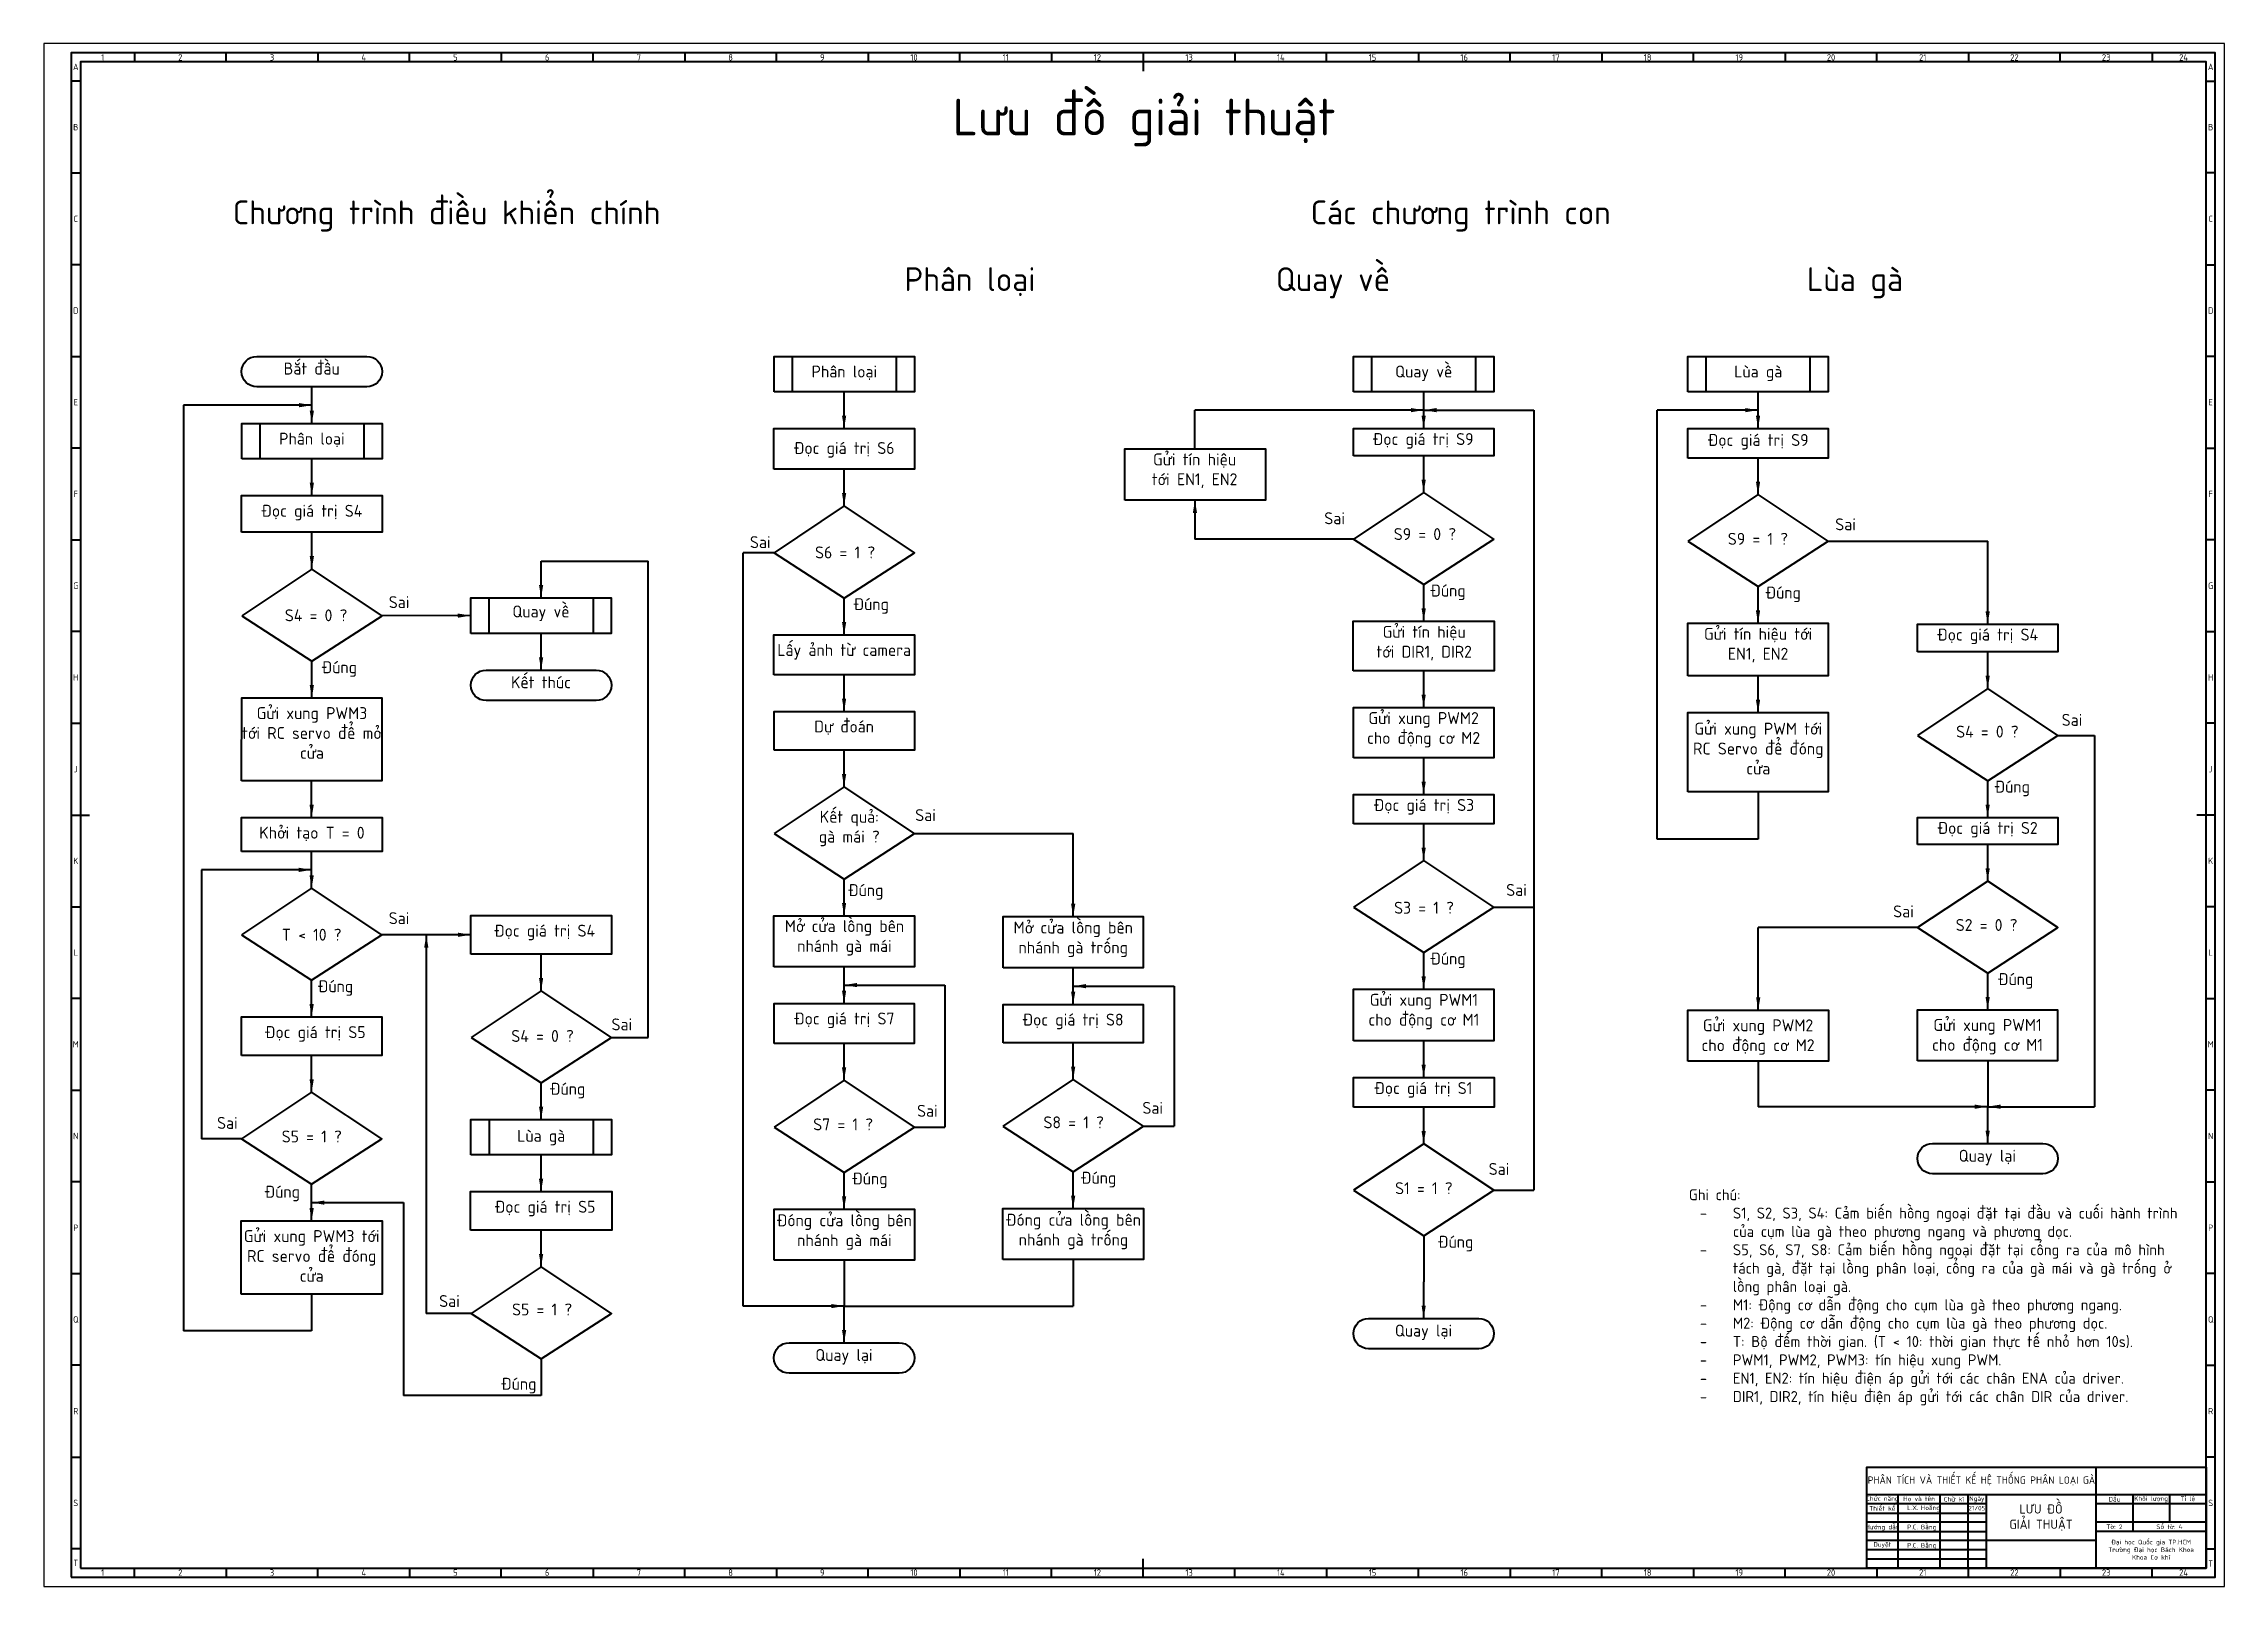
# Model space of a CAD drawing. Header units: millimetres. Extents: x -306 to 5587, y -2981 to 843.
# Drawn here: x 2507 to 3696, y -2981 to -2140 of the extents above; entities that cross this region are included whole.
import ezdxf

# ---------------------------------------------------------------- set-up
doc = ezdxf.new("R2010")
doc.units = ezdxf.units.MM
doc.header["$LTSCALE"] = 0.25
doc.layers.get('0').update_dxf_attribs({"lineweight": 70})
for name, color, linetype, lineweight in [('Frame 0.5', 170, 'Continuous', 50), ('Frame 1', 10, 'Continuous', 100), ('Text', 2, 'Continuous', 35)]:
    doc.layers.add(name, color=color, linetype=linetype, lineweight=lineweight)
doc.styles.add('TCVN', font='')
doc.styles.get('TCVN').set_extended_font_data('TCVN 7284')
doc.dimstyles.new('TCVN', dxfattribs={"dimtxt": 3.5, "dimasz": 3.5, "dimexe": 2, "dimexo": 0, "dimtad": 1, "dimtxsty": 'TCVN', "dimcen": 3.5, "dimclrd": 256, "dimclre": 256, "dimclrt": 256, "dimadec": 0, "dimazin": 0, "dimtfac": 1, "dimtmove": 0, "dimatfit": 3, "dimfxl": 1, "dimtfillclr": 256, "dimlwd": -1, "dimlwe": -1, "dimarcsym": 0})

msp = doc.modelspace()

# ---------------------------------------------------------------- texts
at = {"ltscale": 1.5, "attachment_point": 1, "style": 'TCVN'}
for s, width, heights, insert, char_height in [('\\pxqc;Lưu đồ giải thuật', 1000, [0], (2606.8, -2170.2), 20), ('Chương trình điều khiển chính', 258.331, [0], (2609.9, -2225.7), 13), ('Các chương trình con', 232.098, [0], (3197.6, -2225.7), 13), ('Quay về', 244.428, [0], (3178.6, -2262.1), 13), ('Phân loại', 244.428, [0], (2976.1, -2262.1), 13), ('Lùa gà', 244.428, [0], (3468.2, -2262.1), 13), ('\\pxqc;Phân loại', 76.438, [0], (2905.1, -2315.7), 6.5), ('\\pxqc;Quay về', 76.438, [0], (3221, -2315.7), 6.5), ('\\pxqc;Lùa gà', 76.438, [0], (3403.4, -2315.7), 6.5), ('\\pxqc;Phân loại', 76.438, [0], (2614.8, -2352.3), 6.5), ('\\pxqc;Đọc giá trị S9', 76.063, [0], (3220.9, -2352.5), 6.5), ('\\pxqc;Đọc giá trị S9', 76.571, [0], (3403.3, -2353), 6.5), ('\\pxqc;Đọc giá trị S6', 76.733, [0], (2904.9, -2357.4), 6.5), ('\\pxqc;Gửi tín hiệu \\Ptới EN1, EN2', 75.802, [0], (3096.4, -2363.6), 6.5), ('\\pxqc;Đọc giá trị S4', 76.615, [0], (2614.7, -2391.6), 6.5), ('\\pxqc;Sai', 24.264, [0], (3198.5, -2395.7), 6.5), ('\\pxqc;Sai', 22.647, [0], (3477.9, -2399), 6.5), ('\\pxqc;Sai', 14.38, [0], (2890.3, -2408.7), 6.5), ('\\pxqc;S9 = 0 ?', 59.138, [0], (3230.3, -2404.3), 6.5), ('\\pxqc;S9 = 1 ?', 62.686, [0], (3410.1, -2406.9), 6.5), ('\\pxqc;S6 = 1 ?', 64.685, [0], (2911.4, -2414.3), 6.5), ('\\pxqc;Đúng', 26.563, [0], (3259.2, -2435.1), 6.5), ('\\pxqc;Đúng', 27.5, [0], (3441.5, -2436.2), 6.5), ('\\pxqc;S4 = 0 ?', 73.855, [0], (2618.4, -2448.6), 6.5), ('\\pxqc;Sai', 17.923, [0], (2691.6, -2441.4), 6.5), ('\\pxqc;Quay về', 76.659, [0], (2739.6, -2446.5), 6.5), ('\\pxqc;Đúng', 29.645, [0], (2943.2, -2442.5), 6.5), ('\\pxqc;Gửi tín hiệu\\Ptới DIR1, DIR2', 76.712, [0], (3221.1, -2457.6), 6.5), ('\\pxqc;Gửi tín hiệu tới \\PEN1, EN2', 76.662, [0], (3403.2, -2458.7), 6.5), ('\\pxqc;Đọc giá trị S4', 76.6, [0], (3528.4, -2459.1), 6.5), ('\\pxqc;Lấy ảnh từ camera', 76.674, [0], (2904.9, -2467.5), 6.5), ('\\pxqc;Đúng', 30.053, [0], (2653, -2476.9), 6.5), ('\\pxqc;Kết thúc', 73.209, [0], (2741.3, -2485.1), 6.5), ('\\pxqc;Gửi xung PWM3 \\Ptới RC servo để mở cửa', 76.322, [0], (2614.9, -2501.9), 6.5), ('\\pxqc;Dự đoán', 76.558, [0], (2904.9, -2509.2), 6.5), ('\\pxqc;Gửi xung PWM2 \\Pcho động cơ M2', 76.702, [0], (3220.8, -2504.6), 6.5), ('\\pxqc;Gửi xung PWM tới RC Servo để đóng cửa', 76.662, [45.7], (3403.3, -2510.4), 6.5), ('\\pxqc;Sai', 15.547, [0], (3604.9, -2505.6), 6.5), ('\\pxqc;S4 = 0 ?', 60.267, [0], (3536.4, -2512), 6.5), ('\\pxqc;Đúng', 26.847, [0], (3566.7, -2542), 6.5), ('\\pxqc;Kết quả: gà mái ?', 39.257, [0], (2926.4, -2558.4), 6.5), ('\\pxqc;Đọc giá trị S3', 76.337, [0], (3221.2, -2552), 6.5), ('\\pxqc;Khởi tạo T = 0', 76.707, [0], (2614.7, -2567.1), 6.5), ('\\pxqc;Sai', 16.808, [0], (2979.2, -2557.5), 6.5), ('\\pxqc;Đọc giá trị S2', 76.6, [0], (3528.4, -2564.5), 6.5), ('\\pxqc;Đúng', 73.855, [0], (2918.1, -2598.4), 6.5), ('\\pxqc;Sai', 20.842, [0], (3299.4, -2598.3), 6.5), ('\\pxqc;Sai', 18.704, [0], (2691.2, -2613.7), 6.5), ('\\pxqc;Mở cửa lồng bên nhánh gà mái', 76.623, [0], (2905.1, -2618), 6.5), ('\\pxqc;S3 = 1 ?', 66.772, [0], (3226, -2608), 6.5), ('\\pxqc;Sai', 18.235, [0], (3511.7, -2610), 6.5), ('\\pxqc;T < 10 ?', 70.477, [0], (2617.7, -2622.7), 6.5), ('\\pxqc; Đọc giá trị S4', 76.497, [0], (2739.7, -2620.5), 6.5), ('\\pxqc;Mở cửa lồng bên nhánh gà trống', 76.69, [0], (3029.8, -2618.8), 6.5), ('\\pxqc;S2 = 0 ?', 61.217, [0], (3535.5, -2617.4), 6.5), ('\\pxqc;Đúng', 26.558, [0], (3259.2, -2635.7), 6.5), ('\\pxqc;Đúng', 26.078, [0], (2652.9, -2650.8), 6.5), ('\\pxqc;Đúng', 21.561, [0], (3571.2, -2646.9), 6.5), ('\\pxqc;Gửi xung PWM1 \\Pcho động cơ M1', 76.842, [0], (3220.9, -2658.2), 6.5), ('\\pxqc;Sai', 20.467, [0], (2811.8, -2671.6), 6.5), ('\\pxqc;Đọc giá trị S7', 76.612, [0], (2905, -2668.4), 6.5), ('\\pxqc;Đọc giá trị S8', 76.714, [0], (3029.7, -2669), 6.5), ('\\pxqc;Gửi xung PWM2\\Pcho động cơ M2', 76.199, [0], (3403.4, -2672.1), 6.5), ('\\pxqc;Gửi xung PWM1 \\Pcho động cơ M1', 76.857, [0], (3528.2, -2671.9), 6.5), ('\\pxqc; Đọc giá trị S5', 76.634, [0], (2614.6, -2675.8), 6.5), ('\\pxqc;S4 = 0 ?', 63.791, [0], (2746.9, -2677.9), 6.5), ('\\pxqc;Đúng', 28.962, [0], (2778, -2706.7), 6.5), ('\\pxqc;Đọc giá trị S1', 76.47, [0], (3220.8, -2706.3), 6.5), ('\\pxqc;Sai', 16.808, [0], (2980.2, -2718.7), 6.5), ('\\pxqc;Sai', 18.53, [0], (3102.2, -2717.1), 6.5), ('\\pxqc;Sai', 13.524, [0], (2600.2, -2725.3), 6.5), ('\\pxqc;S5 = 1 ?', 67.532, [0], (2619.2, -2732.7), 6.5), ('\\pxqc;Lùa gà', 76.494, [0], (2739.8, -2732.3), 6.5), ('\\pxqc;S7 = 1 ?', 61.361, [0], (2912, -2726.1), 6.5), ('\\pxqc;S8 = 1 ?', 60.738, [0], (3038, -2725), 6.5), ('\\pxqc;Quay lại', 73.209, [0], (3529.9, -2743.2), 6.5), ('\\pxqc;Đúng', 28.172, [0], (2943.2, -2755.6), 6.5), ('\\pxqc;Đúng', 27.752, [0], (3068.1, -2755.2), 6.5), ('\\pxqc;Sai', 14.912, [0], (3292.8, -2750.4), 6.5), ('\\pxqc;Đúng', 24.029, [0], (2624.9, -2762.8), 6.5), ('\\pxqc;S1 = 1 ?', 63.396, [0], (3227.6, -2760.9), 6.5), ('\\pxqc; Đọc giá trị S5', 77.038, [0], (2739.7, -2771), 6.5), ('\\pxqc;Đóng cửa lồng bên nhánh gà mái', 76.717, [0], (2905, -2778.4), 6.5), ('\\pxqc;Đóng cửa lồng bên nhánh gà trống', 76.348, [0], (3030.1, -2778.1), 6.5), ('\\pxqc;Gửi xung PWM3 tới RC servo để đóng cửa', 77.026, [0], (2614.4, -2787), 6.5), ('\\pxqc;Đúng', 34.929, [0], (3259.2, -2790.1), 6.5), ('\\pxqc;Sai', 21.082, [0], (2717.5, -2822.4), 6.5), ('\\pxqc;S5 = 1 ?', 59.695, [0], (2748.7, -2827), 6.5), ('\\pxqc;Quay lại', 73.209, [0], (3222.5, -2838.5), 6.5), ('\\pxqc;Quay lại', 73.209, [0], (2906.5, -2851.8), 6.5), ('\\pxqc;Đúng', 20.697, [0], (2755.5, -2867.5), 6.5)]:
    msp.add_mtext_dynamic_manual_height_columns(s, width=width, gutter_width=25, heights=heights, dxfattribs=dict(at, insert=insert, char_height=char_height))
at = {"insert": (3555.8, -2937.3), "char_height": 2.5, "attachment_point": 1, "style": 'TCVN'}
msp.add_mtext_dynamic_manual_height_columns('\\pxqc;21/05', width=10, gutter_width=25, heights=[0], dxfattribs=at)
at = {"layer": 'Text', "style": 'TCVN'}
for s, width, gutter_width, heights, insert, char_height, attachment_point in [('\\pxqc;A', 5, 17.5, [0], (2524.3, -2152.9), 3.5, 5), ('\\pxqc;1', 34.5, 17.5, [0], (2539, -2147.7), 3.5, 5), ('\\pxqc;2', 50, 17.5, [0], (2581.3, -2147.7), 3.5, 5), ('\\pxqc;3', 50, 17.5, [0], (2631.3, -2147.7), 3.5, 5), ('\\pxqc;4', 50, 17.5, [0], (2681.3, -2147.7), 3.5, 5), ('\\pxqc;5', 50, 17.5, [0], (2731.3, -2147.7), 3.5, 5), ('\\pxqc;6', 50, 17.5, [0], (2781.3, -2147.7), 3.5, 5), ('\\pxqc;7', 50, 17.5, [0], (2831.3, -2147.7), 3.5, 5), ('\\pxqc;8', 50, 17.5, [0], (2881.3, -2147.7), 3.5, 5), ('\\pxqc;9', 50, 17.5, [0], (2931.3, -2147.7), 3.5, 5), ('\\pxqc;10', 50, 17.5, [0], (2981.3, -2147.7), 3.5, 5), ('\\pxqc;11', 50, 17.5, [0], (3031.3, -2147.7), 3.5, 5), ('\\pxqc;12', 50, 17.5, [0], (3081.3, -2147.7), 3.5, 5), ('\\pxqc;13', 50, 17.5, [0], (3131.3, -2147.7), 3.5, 5), ('\\pxqc;14', 50, 17.5, [0], (3181.3, -2147.7), 3.5, 5), ('\\pxqc;15', 50, 17.5, [0], (3231.3, -2147.7), 3.5, 5), ('\\pxqc;16', 50, 17.5, [0], (3281.3, -2147.7), 3.5, 5), ('\\pxqc;17', 50, 17.5, [0], (3331.3, -2147.7), 3.5, 5), ('\\pxqc;18', 50, 17.5, [0], (3381.3, -2147.7), 3.5, 5), ('\\pxqc;19', 50, 17.5, [0], (3431.3, -2147.7), 3.5, 5), ('\\pxqc;20', 50, 17.5, [0], (3481.3, -2147.7), 3.5, 5), ('\\pxqc;21', 50, 17.5, [0], (3531.3, -2147.7), 3.5, 5), ('\\pxqc;22', 50, 17.5, [0], (3581.3, -2147.7), 3.5, 5), ('\\pxqc;23', 50, 17.5, [0], (3631.3, -2147.7), 3.5, 5), ('\\pxqc;24', 34.5, 17.5, [0], (3673.5, -2147.7), 3.5, 5), ('\\pxqc;A', 5, 17.5, [0], (3688.3, -2152.9), 3.5, 5), ('\\pxqc;B', 5, 17.5, [0], (2524.3, -2185.7), 3.5, 5), ('\\pxqc;B', 5, 17.5, [0], (3688.3, -2185.7), 3.5, 5), ('\\pxqc;C', 5, 17.5, [0], (2524.3, -2235.7), 3.5, 5), ('\\pxqc;C', 5, 17.5, [0], (3688.3, -2235.7), 3.5, 5), ('\\pxqc;D', 5, 17.5, [0], (2524.3, -2285.7), 3.5, 5), ('\\pxqc;D', 5, 17.5, [0], (3688.3, -2285.7), 3.5, 5), ('\\pxqc;E', 5, 17.5, [0], (2524.3, -2335.7), 3.5, 5), ('\\pxqc;E', 5, 17.5, [0], (3688.3, -2335.7), 3.5, 5), ('\\pxqc;F', 5, 17.5, [0], (2524.3, -2385.7), 3.5, 5), ('\\pxqc;F', 5, 17.5, [0], (3688.3, -2385.7), 3.5, 5), ('\\pxqc;G', 5, 17.5, [0], (2524.3, -2435.7), 3.5, 5), ('\\pxqc;G', 5, 17.5, [0], (3688.3, -2435.7), 3.5, 5), ('\\pxqc;H', 5, 17.5, [0], (2524.3, -2485.7), 3.5, 5), ('\\pxqc;H', 5, 17.5, [0], (3688.3, -2485.7), 3.5, 5), ('\\pxqc;J', 5, 17.5, [0], (2524.3, -2535.7), 3.5, 5), ('\\pxqc;J', 5, 17.5, [0], (3688.3, -2535.7), 3.5, 5), ('\\pxqc;K', 5, 17.5, [0], (2524.3, -2585.7), 3.5, 5), ('\\pxqc;K', 5, 17.5, [0], (3688.3, -2585.7), 3.5, 5), ('\\pxqc;L', 5, 17.5, [0], (2524.3, -2635.7), 3.5, 5), ('\\pxqc;L', 5, 17.5, [0], (3688.3, -2635.7), 3.5, 5), ('\\pxqc;M', 5, 17.5, [0], (2524.3, -2685.7), 3.5, 5), ('\\pxqc;M', 5, 17.5, [0], (3688.3, -2685.7), 3.5, 5), ('\\pxqc;N', 5, 17.5, [0], (2524.3, -2735.7), 3.5, 5), ('\\pxqc;N', 5, 17.5, [0], (3688.3, -2735.7), 3.5, 5), ('Ghi chú:\\P\\pxi-3,l4,t4;-^IS1, S2, S3, S4: Cảm biến hồng ngoại đặt tại đầu và cuối hành trình của cụm lùa gà theo phương ngang và phương dọc.\\P-^IS5, S6, S7, S8: Cảm biến hồng ngoại đặt tại cổng ra của mô hình tách gà, đặt tại lồng phân loại, cổng ra của gà mái và gà trống ở lồng phân loại gà.\\P-^IM1: Động cơ dẫn động cho cụm lùa gà theo phương ngang.\\P-^IM2: Động cơ dẫn động cho cụm lùa gà theo phương dọc.\\P-^IT: Bộ đếm thời gian. (T < 10: thời gian thực tế nhỏ hơn 10s).\\P-^IPWM1, PWM2, PWM3: tín hiệu xung PWM.\\P-^IEN1, EN2: tín hiệu điện áp gửi tới các chân ENA của driver.\\P-^IDIR1, DIR2, tín hiệu điện áp gửi tới các chân DIR của driver.', 276.5, 25, [355.8], (3403.8, -2764.7), 6, 1), ('\\pxqc;P', 5, 17.5, [0], (2524.3, -2785.7), 3.5, 5), ('\\pxqc;P', 5, 17.5, [0], (3688.3, -2785.7), 3.5, 5), ('\\pxqc;Q', 5, 17.5, [0], (2524.3, -2835.7), 3.5, 5), ('\\pxqc;Q', 5, 17.5, [0], (3688.3, -2835.7), 3.5, 5), ('\\pxqc;R', 5, 17.5, [0], (2524.3, -2885.7), 3.5, 5), ('\\pxqc;R', 5, 17.5, [0], (3688.3, -2885.7), 3.5, 5), ('PHÂN TÍCH VÀ THIẾT KẾ HỆ THỐNG PHÂN LOẠI GÀ', 125, 25, [0], (3563.3, -2923.7), 4, 5), ('\\pxqc;S', 5, 17.5, [0], (2524.3, -2935.7), 3.5, 5), ('Chức năng', 17, 25, [0], (3509.3, -2933.7), 2.5, 5), ('Thiết kế', 17, 25, [0], (3509.3, -2938.7), 2.5, 5), ('Họ và tên', 23, 25, [0], (3529.3, -2933.7), 2.5, 5), ('\\pxi-3,l5,t5;L.X.^IHoằng', 23, 25, [0], (3517.8, -2938.7), 2.5, 4), ('Chữ kí', 15, 25, [0], (3548.3, -2933.7), 2.5, 5), ('Ngày', 10, 25, [0], (3560.8, -2933.7), 2.5, 5), ('LƯU ĐỒ \\PGIẢI THUẬT', 60, 25, [0], (3595.8, -2943.7), 5, 5), ('\\pxqc;Dấu', 20, 17.5, [0], (3635.8, -2933.7), 2.5, 5), ('\\pxqc;Khối lượng', 20, 17.5, [0], (3655.8, -2933.7), 2.5, 5), ('\\pxqc;Tỉ lệ', 20, 17.5, [0], (3675.8, -2933.7), 2.5, 5), ('\\pxqc;S', 5, 17.5, [0], (3688.3, -2935.7), 3.5, 5), ('Hướng dẫn', 17, 25, [0], (3509.3, -2949.2), 2.5, 5), ('\\pxi-3,l5,ql,t5;P.C.^IBằng', 23, 25, [0], (3517.8, -2949.2), 2.5, 4), ('Tờ: 2', 20, 17.5, [0], (3635.8, -2948.7), 2.5, 5), ('\\pxqc;Số tờ: 4', 40, 17.5, [0], (3665.8, -2948.7), 2.5, 5), ('\\pxqc;Duyệt', 17, 25, [0], (3509.3, -2958.7), 2.5, 5), ('\\pxi-3,l5,ql,t5;P.C.^IBằng', 23, 25, [0], (3517.8, -2959.2), 2.5, 4), ('Đại học Quốc gia TP.HCM\\PTrường Đại học Bách Khoa\\PKhoa Cơ khí', 60, 25, [0], (3655.8, -2961.2), 2.5, 5), ('\\pxqc;T', 5, 17.5, [0], (2524.3, -2968.4), 3.5, 5), ('\\pxqc;1', 34.5, 17.5, [0], (2539, -2973.7), 3.5, 5), ('\\pxqc;2', 50, 17.5, [0], (2581.3, -2973.7), 3.5, 5), ('\\pxqc;3', 50, 17.5, [0], (2631.3, -2973.7), 3.5, 5), ('\\pxqc;4', 50, 17.5, [0], (2681.3, -2973.7), 3.5, 5), ('\\pxqc;5', 50, 17.5, [0], (2731.3, -2973.7), 3.5, 5), ('\\pxqc;6', 50, 17.5, [0], (2781.3, -2973.7), 3.5, 5), ('\\pxqc;7', 50, 17.5, [0], (2831.3, -2973.7), 3.5, 5), ('\\pxqc;8', 50, 17.5, [0], (2881.3, -2973.7), 3.5, 5), ('\\pxqc;9', 50, 17.5, [0], (2931.3, -2973.7), 3.5, 5), ('\\pxqc;10', 50, 17.5, [0], (2981.3, -2973.7), 3.5, 5), ('\\pxqc;11', 50, 17.5, [0], (3031.3, -2973.7), 3.5, 5), ('\\pxqc;12', 50, 17.5, [0], (3081.3, -2973.7), 3.5, 5), ('\\pxqc;13', 50, 17.5, [0], (3131.3, -2973.7), 3.5, 5), ('\\pxqc;14', 50, 17.5, [0], (3181.3, -2973.7), 3.5, 5), ('\\pxqc;15', 50, 17.5, [0], (3231.3, -2973.7), 3.5, 5), ('\\pxqc;16', 50, 17.5, [0], (3281.3, -2973.7), 3.5, 5), ('\\pxqc;17', 50, 17.5, [0], (3331.3, -2973.7), 3.5, 5), ('\\pxqc;18', 50, 17.5, [0], (3381.3, -2973.7), 3.5, 5), ('\\pxqc;19', 50, 17.5, [0], (3431.3, -2973.7), 3.5, 5), ('\\pxqc;20', 50, 17.5, [0], (3481.3, -2973.7), 3.5, 5), ('\\pxqc;21', 50, 17.5, [0], (3531.3, -2973.7), 3.5, 5), ('\\pxqc;22', 50, 17.5, [0], (3581.3, -2973.7), 3.5, 5), ('\\pxqc;23', 50, 17.5, [0], (3631.3, -2973.7), 3.5, 5), ('\\pxqc;24', 34.5, 17.5, [0], (3673.5, -2973.7), 3.5, 5), ('\\pxqc;T', 5, 17.5, [0], (3688.3, -2968.7), 3.5, 5)]:
    msp.add_mtext_dynamic_manual_height_columns(s, width=width, gutter_width=gutter_width, heights=heights, dxfattribs=dict(at, insert=insert, char_height=char_height, attachment_point=attachment_point))
at = {"layer": 'Text', "ltscale": 1.5, "insert": (2616.3, -2314.1), "char_height": 6.5, "attachment_point": 1, "style": 'TCVN'}
msp.add_mtext_dynamic_manual_height_columns('\\pxqc;Bắt đầu', width=73.209, gutter_width=25, heights=[0], dxfattribs=at)

# ---------------------------------------------------------------- linework, layer by layer
for p, q in [((3134.5, -2361.1), (3134.5, -2340)), ((3386.5, -2573.9), (3386.5, -2340)), ((3221, -2410.3), (3134.5, -2410.3)), ((3479.8, -2411.5), (3566.7, -2411.5)), ((2836.3, -2681.9), (2836.3, -2422.3)), ((2905, -2417.7), (2888.2, -2417.7)), ((3604.9, -2517.3), (3624.9, -2517.3)), ((3624.9, -2517.3), (3624.9, -2719.7)), ((3441.5, -2548.1), (3441.5, -2573.9)), ((2981.5, -2570.8), (3068.1, -2570.8)), ((3441.5, -2573.9), (3386.5, -2573.9)), ((3297.5, -2611), (3319.2, -2611)), ((3528.4, -2622.1), (3441.6, -2622.1)), ((2816.3, -2681.9), (2836.3, -2681.9)), ((3441.6, -2694.9), (3441.6, -2719.7)), ((3566.7, -2694.7), (3566.7, -2719.7)), ((2981.5, -2730.8), (2998.2, -2730.8)), ((3106.4, -2730.4), (3123.1, -2730.4)), ((2614.7, -2737.3), (2592.9, -2737.3)), ((3297.5, -2765.3), (3319.2, -2765.3)), ((3259.2, -2790.1), (3259.2, -2815.1)), ((2943.2, -2803.4), (2943.2, -2828.4)), ((3068.1, -2803), (3068.1, -2828.4)), ((2652.9, -2821.9), (2652.9, -2841.9)), ((2943.2, -2828.4), (3068.1, -2828.4)), ((2739.8, -2832.5), (2715.4, -2832.5)), ((2652.9, -2841.9), (2583, -2841.9)), ((2778, -2857.2), (2778, -2877.2)), ((2778, -2877.2), (2702.9, -2877.2))]:
    msp.add_line(p, q)
for points in [[(2623, -2327.3, -1), (2623, -2310.7), (2683, -2310.7, -1), (2683, -2327.3)], [(2748, -2498.3, -1), (2748, -2481.7), (2808, -2481.7, -1), (2808, -2498.3)], [(3536.7, -2756.3, -1), (3536.7, -2739.7), (3596.7, -2739.7, -1), (3596.7, -2756.3)], [(3229.2, -2851.7, -1), (3229.2, -2835.1), (3289.2, -2835.1, -1), (3289.2, -2851.7)], [(2913.2, -2865, -1), (2913.2, -2848.4), (2973.2, -2848.4, -1), (2973.2, -2865)]]:
    msp.add_lwpolyline(points, format="xyb", close=True)
for points in [[(2905, -2330), (2905, -2310.7), (2981.5, -2310.7), (2981.5, -2330)], [(2915, -2310.7), (2971.5, -2310.7), (2971.5, -2330), (2915, -2330)], [(3221, -2330), (3221, -2310.7), (3297.5, -2310.7), (3297.5, -2330)], [(3231, -2310.7), (3287.5, -2310.7), (3287.5, -2330), (3231, -2330)], [(3403.3, -2330), (3403.3, -2310.7), (3479.8, -2310.7), (3479.8, -2330)], [(3413.3, -2310.7), (3469.8, -2310.7), (3469.8, -2330), (3413.3, -2330)], [(2614.8, -2366.6), (2614.8, -2347.3), (2691.3, -2347.3), (2691.3, -2366.6)], [(2624.8, -2347.3), (2681.3, -2347.3), (2681.3, -2366.6), (2624.8, -2366.6)], [(2904.9, -2372.2), (2904.9, -2350), (2981.6, -2350), (2981.6, -2372.2)], [(3220.9, -2364.9), (3220.9, -2350), (3297.5, -2350), (3297.5, -2364.9)], [(3403.3, -2366.1), (3403.3, -2350), (3479.8, -2350), (3479.8, -2366.1)], [(3096.2, -2389.1), (3096.2, -2361.1), (3172.9, -2361.1), (3172.9, -2389.1)], [(2614.7, -2406.6), (2614.7, -2386.6), (2691.4, -2386.6), (2691.4, -2406.6)], [(3221, -2410.3), (3259.2, -2435.1), (3297.5, -2410.3), (3259.2, -2384.9)], [(3403.3, -2411.5), (3441.5, -2436.2), (3479.8, -2411.5), (3441.5, -2386)], [(2905, -2417.7), (2943.2, -2442.5), (2981.5, -2417.7), (2943.2, -2392.2)], [(2614.8, -2452.1), (2653, -2476.9), (2691.3, -2452.1), (2653, -2426.6)], [(2739.6, -2461.7), (2739.6, -2442.3), (2816.2, -2442.3), (2816.2, -2461.7)], [(2749.7, -2442.3), (2806.3, -2442.4), (2806.3, -2461.7), (2749.7, -2461.7)], [(3220.8, -2482.1), (3220.8, -2455.1), (3297.7, -2455.1), (3297.7, -2482.1)], [(3403.3, -2484.9), (3403.3, -2456.2), (3479.8, -2456.2), (3479.8, -2484.9)], [(3528.5, -2471.8), (3528.5, -2456.6), (3604.9, -2456.6), (3604.9, -2471.8)], [(2904.9, -2484.2), (2904.9, -2462.5), (2981.5, -2462.5), (2981.5, -2484.2)], [(2614.7, -2542.1), (2614.8, -2496.9), (2691.2, -2496.9), (2691.1, -2542.1)], [(3528.4, -2517.3), (3566.7, -2542), (3604.9, -2517.3), (3566.7, -2491.8)], [(2905, -2525.4), (2905, -2504.2), (2981.5, -2504.2), (2981.5, -2525.4)], [(3220.9, -2529.5), (3220.9, -2502.1), (3297.5, -2502.1), (3297.5, -2529.5)], [(3403.3, -2548.1), (3403.3, -2504.9), (3479.8, -2504.9), (3479.8, -2548.1)], [(2905, -2570.8), (2943.2, -2595.6), (2981.5, -2570.8), (2943.2, -2545.4)], [(3221, -2565.5), (3221, -2549.5), (3297.4, -2549.5), (3297.4, -2565.5)], [(2614.6, -2580.6), (2614.6, -2562.1), (2691.3, -2562.1), (2691.3, -2580.6)], [(3528.4, -2576.7), (3528.4, -2562), (3604.9, -2562), (3604.9, -2576.7)], [(3221, -2611), (3259.2, -2635.7), (3297.5, -2611), (3259.2, -2585.5)], [(2614.7, -2626), (2652.9, -2650.8), (2691.2, -2626), (2652.9, -2600.6)], [(3528.4, -2622.1), (3566.7, -2646.9), (3604.9, -2622.1), (3566.7, -2596.7)], [(2739.7, -2636.5), (2739.7, -2615.5), (2816.4, -2615.5), (2816.4, -2636.5)], [(2904.9, -2643.4), (2904.9, -2615.6), (2981.6, -2615.6), (2981.6, -2643.4)], [(3029.9, -2644), (3029.9, -2616.1), (3106.3, -2616.1), (3106.3, -2644)], [(2739.8, -2681.9), (2778, -2706.7), (2816.3, -2681.9), (2778, -2656.5)], [(3220.9, -2683.8), (3220.9, -2655.7), (3297.5, -2655.7), (3297.5, -2683.8)], [(2614.7, -2691.8), (2614.7, -2670.8), (2691.1, -2670.8), (2691.1, -2691.8)], [(2905, -2685.3), (2905, -2663.4), (2981.4, -2663.4), (2981.4, -2685.3)], [(3029.9, -2684.9), (3029.9, -2664), (3106.3, -2664), (3106.3, -2684.9)], [(3403.3, -2694.9), (3403.3, -2667.1), (3479.9, -2667.1), (3479.9, -2694.9)], [(3528.5, -2694.7), (3528.5, -2666.9), (3604.8, -2666.9), (3604.8, -2694.7)], [(2905, -2730.8), (2943.2, -2755.6), (2981.5, -2730.8), (2943.2, -2705.3)], [(3029.8, -2730.4), (3068.1, -2755.2), (3106.4, -2730.4), (3068.1, -2704.9)], [(3220.9, -2719.9), (3220.9, -2703.8), (3297.6, -2703.8), (3297.6, -2719.9)], [(2614.7, -2737.3), (2652.9, -2762), (2691.2, -2737.3), (2652.9, -2711.8)], [(2739.7, -2746), (2739.7, -2726.7), (2816.3, -2726.7), (2816.3, -2746)], [(2749.8, -2726.7), (2806.4, -2726.7), (2806.4, -2746), (2749.8, -2746)], [(3221, -2765.3), (3259.2, -2790.1), (3297.5, -2765.3), (3259.2, -2739.9)], [(2739.5, -2787), (2739.5, -2766), (2816.6, -2766), (2816.6, -2787)], [(2614.5, -2821.9), (2614.5, -2782), (2691.3, -2782), (2691.3, -2821.9)], [(2905, -2803.4), (2905, -2775.6), (2981.5, -2775.6), (2981.5, -2803.4)], [(3029.8, -2803), (3029.8, -2775.2), (3106.4, -2775.2), (3106.4, -2803)], [(2739.8, -2832.5), (2778, -2857.2), (2816.3, -2832.5), (2778, -2807)]]:
    msp.add_lwpolyline(points, close=True)
at = {"layer": 'Defpoints'}
msp.add_lwpolyline([(2506.8, -2981.2), (3695.8, -2981.2), (3695.8, -2140.2), (2506.8, -2140.2)], close=True, dxfattribs=at)
at = {"layer": 'Frame 0.5'}
for p, q in [((2556.3, -2145.2), (2556.3, -2150.2)), ((2606.3, -2150.2), (2606.3, -2145.2)), ((2656.3, -2145.2), (2656.3, -2150.2)), ((2706.3, -2150.2), (2706.3, -2145.2)), ((2756.3, -2145.2), (2756.3, -2150.2)), ((2806.3, -2150.2), (2806.3, -2145.2)), ((2856.3, -2145.2), (2856.3, -2150.2)), ((2906.3, -2150.2), (2906.3, -2145.2)), ((2956.3, -2145.2), (2956.3, -2150.2)), ((3006.3, -2150.2), (3006.3, -2145.2)), ((3056.3, -2145.2), (3056.3, -2150.2)), ((3156.3, -2145.2), (3156.3, -2150.2)), ((3206.3, -2150.2), (3206.3, -2145.2)), ((3256.3, -2145.2), (3256.3, -2150.2)), ((3306.3, -2150.2), (3306.3, -2145.2)), ((3356.3, -2145.2), (3356.3, -2150.2)), ((3406.3, -2150.2), (3406.3, -2145.2)), ((3456.3, -2145.2), (3456.3, -2150.2)), ((3506.3, -2150.2), (3506.3, -2145.2)), ((3556.3, -2145.2), (3556.3, -2150.2)), ((3606.3, -2150.2), (3606.3, -2145.2)), ((3656.3, -2145.2), (3656.3, -2150.2)), ((2526.8, -2160.7), (2521.8, -2160.7)), ((3685.8, -2160.7), (3690.8, -2160.7)), ((2521.8, -2210.7), (2526.8, -2210.7)), ((3690.8, -2210.7), (3685.8, -2210.7)), ((2526.8, -2260.7), (2521.8, -2260.7)), ((3685.8, -2260.7), (3690.8, -2260.7)), ((2521.8, -2310.7), (2526.8, -2310.7)), ((3690.8, -2310.7), (3685.8, -2310.7)), ((2526.8, -2360.7), (2521.8, -2360.7)), ((3685.8, -2360.7), (3690.8, -2360.7)), ((2521.8, -2410.7), (2526.8, -2410.7)), ((3690.8, -2410.7), (3685.8, -2410.7)), ((2526.8, -2460.7), (2521.8, -2460.7)), ((3685.8, -2460.7), (3690.8, -2460.7)), ((2521.8, -2510.7), (2526.8, -2510.7)), ((3690.8, -2510.7), (3685.8, -2510.7)), ((2521.8, -2610.7), (2526.8, -2610.7)), ((3690.8, -2610.7), (3685.8, -2610.7)), ((2526.8, -2660.7), (2521.8, -2660.7)), ((3685.8, -2660.7), (3690.8, -2660.7)), ((2521.8, -2710.7), (2526.8, -2710.7)), ((3690.8, -2710.7), (3685.8, -2710.7)), ((2526.8, -2760.7), (2521.8, -2760.7)), ((3685.8, -2760.7), (3690.8, -2760.7)), ((2521.8, -2810.7), (2526.8, -2810.7)), ((3690.8, -2810.7), (3685.8, -2810.7)), ((2526.8, -2860.7), (2521.8, -2860.7)), ((3685.8, -2860.7), (3690.8, -2860.7)), ((2521.8, -2910.7), (2526.8, -2910.7)), ((3690.8, -2910.7), (3685.8, -2910.7)), ((3625.8, -2971.2), (3625.8, -2916.2)), ((3500.8, -2931.2), (3685.8, -2931.2)), ((3565.8, -2936.2), (3500.8, -2936.2)), ((3517.8, -2931.2), (3517.8, -2971.2)), ((3540.8, -2971.2), (3540.8, -2931.2)), ((3555.8, -2931.2), (3555.8, -2971.2)), ((3565.8, -2931.2), (3565.8, -2971.2)), ((3685.8, -2936.2), (3625.8, -2936.2)), ((3645.8, -2931.2), (3645.8, -2951.2)), ((3665.8, -2931.2), (3665.8, -2946.2)), ((3500.8, -2941.2), (3565.8, -2941.2)), ((3565.8, -2946.2), (3500.8, -2946.2)), ((3685.8, -2946.2), (3625.8, -2946.2)), ((3500.8, -2951.2), (3565.8, -2951.2)), ((3625.8, -2956.2), (3500.8, -2956.2)), ((3685.8, -2951.2), (3625.8, -2951.2)), ((2526.8, -2960.7), (2521.8, -2960.7)), ((2556.3, -2976.2), (2556.3, -2971.2)), ((2606.3, -2971.2), (2606.3, -2976.2)), ((2656.3, -2976.2), (2656.3, -2971.2)), ((2706.3, -2971.2), (2706.3, -2976.2)), ((2756.3, -2976.2), (2756.3, -2971.2)), ((2806.3, -2971.2), (2806.3, -2976.2)), ((2856.3, -2976.2), (2856.3, -2971.2)), ((2906.3, -2971.2), (2906.3, -2976.2)), ((2956.3, -2976.2), (2956.3, -2971.2)), ((3006.3, -2971.2), (3006.3, -2976.2)), ((3056.3, -2976.2), (3056.3, -2971.2)), ((3156.3, -2976.2), (3156.3, -2971.2)), ((3206.3, -2971.2), (3206.3, -2976.2)), ((3256.3, -2976.2), (3256.3, -2971.2)), ((3306.3, -2971.2), (3306.3, -2976.2)), ((3356.3, -2976.2), (3356.3, -2971.2)), ((3406.3, -2971.2), (3406.3, -2976.2)), ((3456.3, -2976.2), (3456.3, -2971.2)), ((3565.8, -2961.2), (3500.8, -2961.2)), ((3500.8, -2966.2), (3565.8, -2966.2)), ((3506.3, -2971.2), (3506.3, -2976.2)), ((3556.3, -2976.2), (3556.3, -2971.2)), ((3606.3, -2971.2), (3606.3, -2976.2)), ((3656.3, -2976.2), (3656.3, -2971.2)), ((3685.8, -2960.7), (3690.8, -2960.7))]:
    msp.add_line(p, q, dxfattribs=at)
msp.add_lwpolyline([(2521.8, -2976.2), (3690.8, -2976.2), (3690.8, -2145.2), (2521.8, -2145.2)], close=True, dxfattribs=at)
at = {"layer": 'Frame 1'}
for p, q in [((3106.3, -2145.2), (3106.3, -2155.2)), ((2521.8, -2560.7), (2531.8, -2560.7)), ((3690.8, -2560.7), (3680.8, -2560.7)), ((3106.3, -2976.2), (3106.3, -2966.2))]:
    msp.add_line(p, q, dxfattribs=at)
for points in [[(2526.8, -2971.2), (3685.8, -2971.2), (3685.8, -2150.2), (2526.8, -2150.2)], [(3685.8, -2971.2), (3500.8, -2971.2), (3500.8, -2916.2), (3685.8, -2916.2)]]:
    msp.add_lwpolyline(points, close=True, dxfattribs=at)

msp.set_redraw_order([(e.dxf.handle, doc.entitydb.next_handle()) for e in msp.query("TEXT MTEXT ATTDEF DIMENSION ARC_DIMENSION")])  # texts and dimensions are drawn at this point

# ---------------------------------------------------------------- leaders
for points, override in [([(2653, -2347.3), (2653, -2327.3)], {"dimasz": 7, "dimgap": 0.09, "dimtad": 0}), ([(2943.2, -2350), (2943.2, -2330)], {"dimasz": 7, "dimgap": 0.09, "dimtad": 0}), ([(3259.2, -2350), (3259.2, -2330)], {"dimasz": 7, "dimgap": 0.09, "dimtad": 0}), ([(3441.5, -2350), (3441.5, -2330)], {"dimasz": 7, "dimgap": 0.09, "dimtad": 0}), ([(2653, -2337.3), (2583, -2337.3), (2583, -2841.9)], {"dimasz": 7, "dimgap": 0.09, "dimtad": 0}), ([(3259.2, -2340), (3134.5, -2340)], {"dimasz": 7, "dimgap": 0.09, "dimtad": 0}), ([(3259.2, -2340), (3319.2, -2340), (3319.2, -2765.3)], {"dimasz": 7, "dimgap": 0.09, "dimtad": 0}), ([(3441.5, -2340), (3386.5, -2340)], {"dimasz": 7, "dimgap": 0.09, "dimtad": 0}), ([(3259.2, -2384.9), (3259.2, -2364.9)], {"dimasz": 7, "dimgap": 0.09, "dimtad": 0}), ([(3441.5, -2386), (3441.5, -2366)], {"dimasz": 7, "dimgap": 0.09, "dimtad": 0}), ([(2653, -2386.6), (2653, -2366.6)], {"dimasz": 7, "dimgap": 0.09, "dimtad": 0}), ([(2943.2, -2392.2), (2943.2, -2372.2)], {"dimscale": 1, "dimasz": 7, "dimgap": 0.09, "dimtad": 0}), ([(3134.5, -2389.1), (3134.5, -2410.3)], {"dimasz": 7, "dimgap": 0.09, "dimtad": 0}), ([(2653, -2426.6), (2653, -2406.6)], {"dimasz": 7, "dimgap": 0.09, "dimtad": 0}), ([(3566.7, -2456.6), (3566.7, -2411.5)], {"dimasz": 7, "dimgap": 0.09, "dimtad": 0}), ([(2778, -2442.3), (2778, -2422.3), (2836.3, -2422.3)], {"dimasz": 7, "dimgap": 0.09, "dimtad": 0}), ([(2943.2, -2828.4), (2888.2, -2828.4), (2888.2, -2417.7)], {"dimasz": 7, "dimgap": 0.09, "dimtad": 0}), ([(3259.2, -2455.1), (3259.2, -2435.1)], {"dimasz": 7, "dimgap": 0.09, "dimtad": 0}), ([(3441.5, -2456.2), (3441.5, -2436.2)], {"dimasz": 7, "dimgap": 0.09, "dimtad": 0}), ([(2943.2, -2462.5), (2943.2, -2442.5)], {"dimasz": 7, "dimgap": 0.09, "dimtad": 0}), ([(2739.6, -2452), (2691.3, -2452.1)], {"dimasz": 7, "dimgap": 0.09, "dimtad": 0}), ([(2778, -2481.7), (2778, -2461.7)], {"dimasz": 7, "dimgap": 0.09, "dimtad": 0}), ([(3566.7, -2491.8), (3566.7, -2471.8)], {"dimasz": 7, "dimgap": 0.09, "dimtad": 0}), ([(2653, -2496.9), (2653, -2476.9)], {"dimasz": 7, "dimgap": 0.09, "dimtad": 0}), ([(2943.2, -2504.2), (2943.2, -2484.2)], {"dimasz": 7, "dimgap": 0.09, "dimtad": 0}), ([(3259.2, -2502.1), (3259.2, -2482.1)], {"dimasz": 7, "dimgap": 0.09, "dimtad": 0}), ([(3441.5, -2504.9), (3441.5, -2484.9)], {"dimasz": 7, "dimgap": 0.09, "dimtad": 0}), ([(2943.2, -2545.4), (2943.2, -2525.4)], {"dimasz": 7, "dimgap": 0.09, "dimtad": 0}), ([(3259.2, -2549.5), (3259.2, -2529.5)], {"dimasz": 7, "dimgap": 0.09, "dimtad": 0}), ([(2652.9, -2562.1), (2652.9, -2542.1)], {"dimasz": 7, "dimgap": 0.09, "dimtad": 0}), ([(3566.7, -2562), (3566.7, -2542)], {"dimasz": 7, "dimgap": 0.09, "dimtad": 0}), ([(3259.2, -2585.5), (3259.2, -2565.5)], {"dimasz": 7, "dimgap": 0.09, "dimtad": 0}), ([(3068.1, -2616.1), (3068.1, -2570.8)], {"dimasz": 7, "dimgap": 0.09, "dimtad": 0}), ([(3566.7, -2596.7), (3566.7, -2576.7)], {"dimasz": 7, "dimgap": 0.09, "dimtad": 0}), ([(2652.9, -2590.6), (2592.9, -2590.6), (2592.9, -2737.3)], {"dimasz": 7, "dimgap": 0.09, "dimtad": 0}), ([(2652.9, -2600.6), (2652.9, -2580.6)], {"dimasz": 7, "dimgap": 0.09, "dimtad": 0}), ([(2943.2, -2615.6), (2943.2, -2595.6)], {"dimasz": 7, "dimgap": 0.09, "dimtad": 0}), ([(2739.7, -2626), (2691.2, -2626)], {"dimasz": 7, "dimgap": 0.09, "dimtad": 0}), ([(2715.4, -2626), (2715.4, -2832.5)], {"dimasz": 7, "dimgap": 0.09, "dimtad": 0}), ([(3441.6, -2667.1), (3441.6, -2622.1)], {"dimasz": 7, "dimgap": 0.09, "dimtad": 0}), ([(2778, -2656.5), (2778, -2636.5)], {"dimasz": 7, "dimgap": 0.09, "dimtad": 0}), ([(3259.2, -2655.7), (3259.2, -2635.7)], {"dimasz": 7, "dimgap": 0.09, "dimtad": 0}), ([(2652.9, -2670.8), (2652.9, -2650.8)], {"dimasz": 7, "dimgap": 0.09, "dimtad": 0}), ([(2943.2, -2663.4), (2943.2, -2643.4)], {"dimasz": 7, "dimgap": 0.09, "dimtad": 0}), ([(3068.1, -2664), (3068.1, -2644)], {"dimasz": 7, "dimgap": 0.09, "dimtad": 0}), ([(3566.7, -2666.9), (3566.7, -2646.9)], {"dimasz": 7, "dimgap": 0.09, "dimtad": 0}), ([(2943.2, -2653.4), (2998.2, -2653.4), (2998.2, -2730.8)], {"dimasz": 7, "dimgap": 0.09, "dimtad": 0}), ([(3068.1, -2654), (3123.1, -2654), (3123.1, -2730.4)], {"dimasz": 7, "dimgap": 0.09, "dimtad": 0}), ([(2943.2, -2705.3), (2943.2, -2685.3)], {"dimasz": 7, "dimgap": 0.09, "dimtad": 0}), ([(3068.1, -2704.9), (3068.1, -2684.9)], {"dimasz": 7, "dimgap": 0.09, "dimtad": 0}), ([(3259.2, -2703.8), (3259.2, -2683.8)], {"dimasz": 7, "dimgap": 0.09, "dimtad": 0}), ([(2652.9, -2711.8), (2652.9, -2691.8)], {"dimasz": 7, "dimgap": 0.09, "dimtad": 0}), ([(2778, -2726.7), (2778, -2706.7)], {"dimasz": 7, "dimgap": 0.09, "dimtad": 0}), ([(3259.2, -2739.9), (3259.2, -2719.9)], {"dimasz": 7, "dimgap": 0.09, "dimtad": 0}), ([(3566.7, -2719.7), (3441.6, -2719.7)], {"dimasz": 7, "dimgap": 0.09, "dimtad": 0}), ([(3566.7, -2739.7), (3566.7, -2719.7)], {"dimasz": 7, "dimgap": 0.09, "dimtad": 0}), ([(3566.7, -2719.7), (3624.9, -2719.7)], {"dimasz": 7, "dimgap": 0.09, "dimtad": 0}), ([(2778, -2766), (2778, -2746)], {"dimasz": 7, "dimgap": 0.09, "dimtad": 0}), ([(2943.2, -2775.6), (2943.2, -2755.6)], {"dimasz": 7, "dimgap": 0.09, "dimtad": 0}), ([(3068.1, -2775.2), (3068.1, -2755.2)], {"dimasz": 7, "dimgap": 0.09, "dimtad": 0}), ([(2652.9, -2782), (2652.9, -2762)], {"dimasz": 7, "dimgap": 0.09, "dimtad": 0}), ([(2652.9, -2772), (2702.9, -2772), (2702.9, -2877.2)], {"dimasz": 7, "dimgap": 0.09, "dimtad": 0}), ([(2778, -2807), (2778, -2787)], {"dimasz": 7, "dimgap": 0.09, "dimtad": 0}), ([(3259.2, -2835.1), (3259.2, -2815.1)], {"dimasz": 7, "dimgap": 0.09, "dimtad": 0}), ([(2943.2, -2848.4), (2943.2, -2828.4)], {"dimasz": 7, "dimgap": 0.09, "dimtad": 0})]:
    msp.add_leader(points, dimstyle='TCVN', override=override)

doc.saveas('drawing.dxf')
